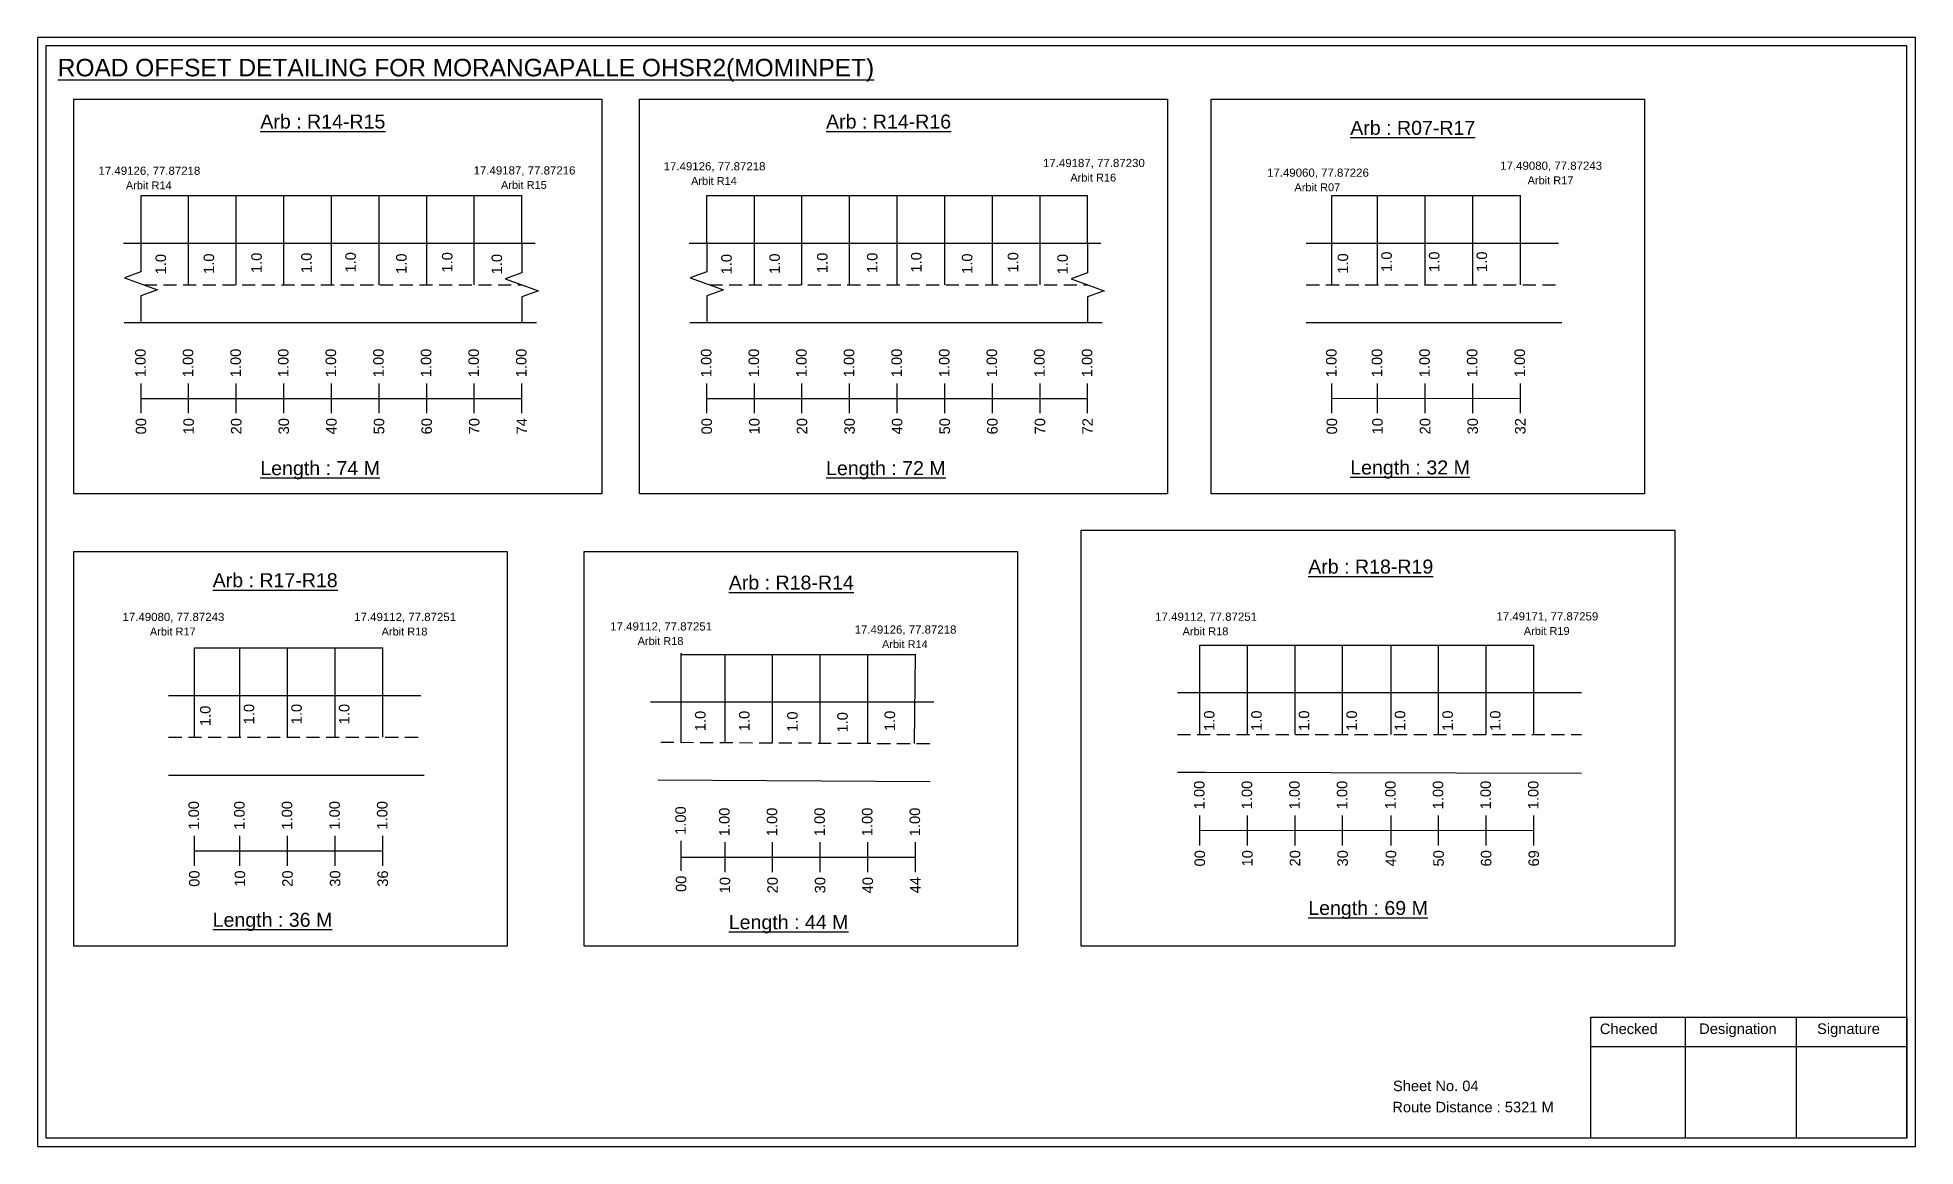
# Model space of a CAD drawing. Header units: inches. Extents: x 857 to 9621, y 2149 to 3662.
# Drawn here: x 6514 to 7050, y 2251 to 2568 of the extents above; entities that cross this region are included whole.
import ezdxf

# ---------------------------------------------------------------- set-up
doc = ezdxf.new("R2010")
doc.units = ezdxf.units.IN
doc.header["$MEASUREMENT"] = 0
doc.linetypes.add('DASHED2', pattern=[0.375, 0.25, -0.125])
doc.layers.add('PDF_Geometry', color=7, linetype='Continuous')
doc.layers.add('PDF_Text', color=5, linetype='Continuous')
doc.styles.add('PDF Arial', font='arial.ttf')
doc.styles.get("Standard").update_dxf_attribs({"font": 'arial.ttf'})

msp = doc.modelspace()

# ---------------------------------------------------------------- texts
at = {"color": 242, "true_color": 0xcd2027}
for s, height, p in [('%%UROAD OFFSET DETAILING FOR MORANGAPALLE OHSR2(MOMINPET)', 5, (6519.6, 2556.61)), ('%%UArb : R14-R15', 4, (6577.46, 2541.7)), ('%%UArb : R14-R16', 4, (6739.08, 2541.7)), ('%%UArb : R07-R17', 4, (6888.83, 2539.9)), ('%%ULength : 74 M', 4, (6577.46, 2442.7)), ('%%ULength : 72 M', 4, (6739.08, 2442.7)), ('%%ULength : 32 M', 4, (6888.83, 2442.9)), ('%%UArb : R17-R18', 4, (6563.85, 2410.7)), ('%%UArb : R18-R14', 4, (6711.29, 2410.03)), ('%%UArb : R18-R19', 4, (6876.83, 2414.59)), ('%%ULength : 36 M', 4, (6563.85, 2313.7)), ('%%ULength : 69 M', 4, (6876.83, 2317.09)), ('%%ULength : 44 M', 4, (6711.29, 2313.03))]:
    msp.add_text(s, height=height, dxfattribs=at).set_placement(p)
at = {"color": 5}
for s, height, p in [('17.49187, 77.87230', 2.34, (6801.05, 2530.7)), ('17.49080, 77.87243', 2.34, (6931.68, 2529.92)), ('17.49126, 77.87218', 2.34, (6531.23, 2528.48)), ('17.49187, 77.87216', 2.34, (6638.39, 2528.58)), ('Arbit R15', 2.246, (6646.21, 2524.46)), ('17.49126, 77.87218', 2.34, (6692.68, 2529.75)), ('Arbit R14', 2.246, (6700.51, 2525.62)), ('Arbit R16', 2.246, (6808.87, 2526.57)), ('17.49060, 77.87226', 2.34, (6865.06, 2527.93)), ('Arbit R17', 2.246, (6939.5, 2525.79)), ('Arbit R14', 2.246, (6539.05, 2524.35)), ('Arbit R07', 2.246, (6872.88, 2523.8)), ('17.49080, 77.87243', 2.34, (6538.1, 2401.04)), ('17.49112, 77.87251', 2.34, (6604.29, 2401.04)), ('17.49112, 77.87251', 2.34, (6833.11, 2401.11)), ('17.49171, 77.87259', 2.34, (6930.59, 2401.21)), ('Arbit R17', 2.246, (6545.92, 2396.91)), ('Arbit R18', 2.246, (6612.11, 2396.91)), ('17.49112, 77.87251', 2.34, (6677.42, 2398.34)), ('17.49126, 77.87218', 2.34, (6747.24, 2397.44)), ('Arbit R18', 2.246, (6840.93, 2396.98)), ('Arbit R19', 2.246, (6938.41, 2397.08)), ('Arbit R18', 2.246, (6685.25, 2394.21)), ('Arbit R14', 2.246, (6755.06, 2393.31))]:
    msp.add_text(s, height=height, dxfattribs=at).set_placement(p)
for p in [(6550.51, 2500.05), (6564.26, 2500.18), (6577.88, 2500.43), (6592.14, 2500.43), (6604.73, 2500.56), (6619.25, 2500.18), (6632.35, 2500.56), (6646.51, 2500.06), (6712.13, 2500.05), (6725.88, 2500.18), (6739.5, 2500.43), (6753.76, 2500.43), (6766.35, 2500.56), (6780.87, 2500.18), (6793.98, 2500.56), (6808.14, 2500.06), (6888.23, 2500.24), (6900.7, 2500.74), (6914.3, 2500.74), (6927.9, 2500.74), (6563.24, 2371.04), (6575.71, 2371.54), (6589.31, 2371.54), (6602.91, 2371.54), (6704.65, 2369.57), (6717.22, 2369.57), (6730.96, 2369.38), (6745.27, 2369.19), (6758.79, 2369.6), (6850.04, 2369.65), (6863.53, 2369.65), (6877.13, 2369.65), (6890.73, 2369.65), (6904.54, 2369.65), (6918.14, 2369.65), (6931.74, 2369.65)]:
    msp.add_text('1.0', height=3, rotation=90).set_placement(p)
at = {"color": 217, "true_color": 0x93278f}
for s, p in [('1.00', (6544.7, 2470.66)), ('1.00', (6558.3, 2470.66)), ('1.00', (6571.9, 2470.66)), ('1.00', (6585.5, 2470.66)), ('1.00', (6599.1, 2470.66)), ('1.00', (6612.7, 2470.66)), ('1.00', (6626.3, 2470.66)), ('1.00', (6639.9, 2470.66)), ('1.00', (6653.5, 2470.66)), ('1.00', (6706.33, 2470.66)), ('1.00', (6719.93, 2470.66)), ('1.00', (6733.53, 2470.66)), ('1.00', (6747.13, 2470.66)), ('1.00', (6760.73, 2470.66)), ('1.00', (6774.33, 2470.66)), ('1.00', (6787.93, 2470.66)), ('1.00', (6801.53, 2470.66)), ('1.00', (6815.13, 2470.66)), ('1.00', (6884.92, 2470.66)), ('1.00', (6897.95, 2470.66)), ('1.00', (6911.55, 2470.66)), ('1.00', (6925.15, 2470.66)), ('1.00', (6938.75, 2470.66)), ('00', (6544.86, 2454.34)), ('10', (6558.46, 2454.34)), ('20', (6572.06, 2454.34)), ('30', (6585.66, 2454.34)), ('40', (6599.26, 2454.34)), ('50', (6612.86, 2454.34)), ('60', (6626.46, 2454.34)), ('70', (6640.06, 2454.34)), ('74', (6653.66, 2454.34)), ('00', (6706.48, 2454.34)), ('10', (6720.08, 2454.34)), ('20', (6733.68, 2454.34)), ('30', (6747.28, 2454.34)), ('40', (6760.88, 2454.34)), ('50', (6774.48, 2454.34)), ('60', (6788.08, 2454.34)), ('70', (6801.68, 2454.34)), ('72', (6815.28, 2454.34)), ('00', (6885.07, 2454.34)), ('10', (6898.1, 2454.34)), ('20', (6911.7, 2454.34)), ('30', (6925.3, 2454.34)), ('32', (6938.9, 2454.34)), ('1.00', (6847.19, 2347.26)), ('1.00', (6860.79, 2347.26)), ('1.00', (6874.39, 2347.26)), ('1.00', (6887.99, 2347.26)), ('1.00', (6901.8, 2347.26)), ('1.00', (6915.4, 2347.26)), ('1.00', (6929, 2347.26)), ('1.00', (6942.6, 2347.26)), ('1.00', (6559.94, 2341.46)), ('1.00', (6572.97, 2341.46)), ('1.00', (6586.57, 2341.46)), ('1.00', (6600.17, 2341.46)), ('1.00', (6613.77, 2341.46)), ('1.00', (6699.01, 2339.97)), ('1.00', (6711.53, 2339.58)), ('1.00', (6725.13, 2339.58)), ('1.00', (6738.73, 2339.58)), ('1.00', (6752.33, 2339.58)), ('1.00', (6765.93, 2339.58)), ('00', (6847.34, 2330.93)), ('10', (6860.94, 2330.93)), ('20', (6874.54, 2330.93)), ('30', (6888.14, 2330.93)), ('40', (6901.95, 2330.93)), ('50', (6915.55, 2330.93)), ('60', (6929.15, 2330.93)), ('69', (6942.75, 2330.93)), ('00', (6560.09, 2325.14)), ('10', (6573.12, 2325.14)), ('20', (6586.72, 2325.14)), ('30', (6600.32, 2325.14)), ('36', (6613.92, 2325.14)), ('00', (6699.16, 2323.65)), ('10', (6711.68, 2323.26)), ('20', (6725.28, 2323.26)), ('30', (6738.88, 2323.26)), ('40', (6752.48, 2323.26)), ('44', (6766.08, 2323.26))]:
    msp.add_text(s, height=3, rotation=90, dxfattribs=at).set_placement(p)
for s, p in [('Sheet No. 04', (6901.03, 2266.77)), ('Route Distance : 5321 M', (6900.84, 2260.72))]:
    msp.add_text(s, height=3).set_placement(p)
at = {"layer": 'PDF_Text', "color": 7, "attachment_point": 7, "style": 'PDF Arial'}
for s, insert, char_height in [('Checked', (6960.13, 2283.02), 3.001), ('Designation', (6988.51, 2282.19), 3.0006), ('Signature', (7022.19, 2282.19), 3.001)]:
    msp.add_mtext(s, dxfattribs=dict(at, insert=insert, char_height=char_height))

# ---------------------------------------------------------------- linework, layer by layer
at = {"color": 5}
for p, q in [((6543.38, 2522.6), (6652.18, 2522.6)), ((6705, 2522.6), (6813.8, 2522.6)), ((6883.59, 2522.6), (6937.43, 2522.6)), ((6558.61, 2393.4), (6612.45, 2393.4)), ((6845.86, 2394.19), (6941.28, 2394.19)), ((6697.69, 2391.52), (6764.61, 2391.52))]:
    msp.add_line(p, q, dxfattribs=at)
for p, q in [((6543.38, 2508.95), (6543.38, 2522.6)), ((6556.98, 2497.06), (6556.98, 2522.6)), ((6570.58, 2497.06), (6570.58, 2522.6)), ((6584.18, 2497.06), (6584.18, 2522.6)), ((6597.78, 2497.06), (6597.78, 2522.6)), ((6611.38, 2497.06), (6611.38, 2522.6)), ((6624.98, 2497.06), (6624.98, 2522.6)), ((6638.58, 2497.06), (6638.58, 2522.6)), ((6652.18, 2508.95), (6652.18, 2522.6)), ((6705, 2508.95), (6705, 2522.6)), ((6718.6, 2497.06), (6718.6, 2522.6)), ((6732.2, 2497.06), (6732.2, 2522.6)), ((6745.8, 2497.06), (6745.8, 2522.6)), ((6759.4, 2497.06), (6759.4, 2522.6)), ((6773, 2497.06), (6773, 2522.6)), ((6786.6, 2497.06), (6786.6, 2522.6)), ((6800.2, 2497.06), (6800.2, 2522.6)), ((6813.8, 2508.95), (6813.8, 2522.6)), ((6883.59, 2497.06), (6883.59, 2522.6)), ((6896.63, 2497.06), (6896.63, 2522.6)), ((6910.23, 2497.06), (6910.23, 2522.6)), ((6923.83, 2497.06), (6923.83, 2522.6)), ((6937.43, 2497.06), (6937.43, 2522.6)), ((6538.38, 2508.95), (6656, 2509)), ((6700.01, 2508.95), (6817.62, 2509)), ((6876.25, 2508.95), (6948.28, 2508.95)), ((6538.53, 2486.26), (6656.31, 2486.26)), ((6700.15, 2486.26), (6817.93, 2486.26)), ((6876.25, 2486.26), (6949.28, 2486.26)), ((6558.61, 2367.86), (6558.61, 2393.4)), ((6571.65, 2367.86), (6571.65, 2393.4)), ((6585.25, 2367.86), (6585.25, 2393.4)), ((6598.85, 2367.86), (6598.85, 2393.4)), ((6612.45, 2367.86), (6612.45, 2393.4)), ((6845.86, 2368.65), (6845.86, 2394.19)), ((6859.46, 2368.65), (6859.46, 2394.19)), ((6873.06, 2368.65), (6873.06, 2394.19)), ((6886.66, 2368.65), (6886.66, 2394.19)), ((6900.48, 2368.65), (6900.48, 2394.19)), ((6914.08, 2368.65), (6914.08, 2394.19)), ((6927.68, 2368.65), (6927.68, 2394.19)), ((6941.28, 2368.65), (6941.28, 2394.19)), ((6697.69, 2366.29), (6697.69, 2391.82)), ((6710.21, 2366.24), (6710.21, 2391.52)), ((6723.81, 2366.18), (6723.81, 2391.52)), ((6737.41, 2366.24), (6737.41, 2391.52)), ((6751.01, 2365.99), (6751.01, 2391.52)), ((6764.38, 2366.02), (6764.61, 2391.52)), ((6551.27, 2379.75), (6623.3, 2379.75)), ((6769.86, 2377.85), (6688.9, 2377.85)), ((6954.88, 2380.54), (6839.45, 2380.54)), ((6551.27, 2357.06), (6624.3, 2357.06)), ((6691.11, 2355.64), (6768.84, 2355.21)), ((6839.45, 2357.85), (6847.51, 2357.85)), ((6847.51, 2357.85), (6954.88, 2357.55))]:
    msp.add_line(p, q)
at = {"linetype": 'DASHED2', "ltscale": 15}
for p, q in [((6544.14, 2497.06), (6652.18, 2497.06)), ((6705.76, 2497.06), (6813.8, 2497.06)), ((6876.25, 2497.06), (6948.78, 2497.06)), ((6551.27, 2367.86), (6623.8, 2367.86)), ((6691.83, 2366.43), (6770.11, 2366.02)), ((6839.45, 2368.65), (6954.88, 2368.65))]:
    msp.add_line(p, q, dxfattribs=at)
at = {"color": 217, "true_color": 0x93278f}
for p, q in [((6543.38, 2460.36), (6543.38, 2468.92)), ((6556.98, 2460.36), (6556.98, 2468.92)), ((6570.58, 2460.36), (6570.58, 2468.92)), ((6584.18, 2460.36), (6584.18, 2468.92)), ((6597.78, 2460.36), (6597.78, 2468.92)), ((6611.38, 2460.36), (6611.38, 2468.92)), ((6624.98, 2460.36), (6624.98, 2468.92)), ((6638.58, 2460.36), (6638.58, 2468.92)), ((6652.18, 2460.36), (6652.18, 2468.92)), ((6705, 2460.36), (6705, 2468.92)), ((6718.6, 2460.36), (6718.6, 2468.92)), ((6732.2, 2460.36), (6732.2, 2468.92)), ((6745.8, 2460.36), (6745.8, 2468.92)), ((6759.4, 2460.36), (6759.4, 2468.92)), ((6773, 2460.36), (6773, 2468.92)), ((6786.6, 2460.36), (6786.6, 2468.92)), ((6800.2, 2460.36), (6800.2, 2468.92)), ((6813.8, 2460.36), (6813.8, 2468.92)), ((6883.59, 2460.36), (6883.59, 2468.92)), ((6896.63, 2460.36), (6896.63, 2468.92)), ((6910.23, 2460.36), (6910.23, 2468.92)), ((6923.83, 2460.36), (6923.83, 2468.92)), ((6937.43, 2460.36), (6937.43, 2468.92)), ((6543.38, 2464.63), (6652.18, 2464.63)), ((6705, 2464.63), (6813.8, 2464.63)), ((6883.59, 2464.64), (6937.43, 2464.65)), ((6845.86, 2336.96), (6845.86, 2345.52)), ((6859.46, 2336.96), (6859.46, 2345.52)), ((6873.06, 2336.96), (6873.06, 2345.52)), ((6886.66, 2336.96), (6886.66, 2345.52)), ((6900.48, 2336.96), (6900.48, 2345.52)), ((6914.08, 2336.96), (6914.08, 2345.52)), ((6927.68, 2336.96), (6927.68, 2345.52)), ((6941.28, 2336.96), (6941.28, 2345.52)), ((6558.61, 2331.16), (6558.61, 2339.72)), ((6571.65, 2331.16), (6571.65, 2339.72)), ((6585.25, 2331.16), (6585.25, 2339.72)), ((6598.85, 2331.16), (6598.85, 2339.72)), ((6612.45, 2331.16), (6612.45, 2339.72)), ((6845.86, 2341.23), (6941.28, 2341.29)), ((6558.61, 2335.43), (6612.45, 2335.45)), ((6697.69, 2329.67), (6697.69, 2338.23)), ((6710.21, 2329.29), (6710.21, 2337.84)), ((6723.81, 2329.29), (6723.81, 2337.84)), ((6737.41, 2329.29), (6737.41, 2337.84)), ((6751.01, 2329.29), (6751.01, 2337.84)), ((6764.61, 2329.29), (6764.61, 2337.84)), ((6697.69, 2333.56), (6764.61, 2333.57))]:
    msp.add_line(p, q, dxfattribs=at)
for points in [[(6524.15, 2550.08), (6675, 2550.08), (6675, 2437.4), (6524.15, 2437.4)], [(6685.78, 2550.08), (6836.63, 2550.08), (6836.63, 2437.4), (6685.78, 2437.4)], [(6849.13, 2550.08), (6972.93, 2550.08), (6972.93, 2437.4), (6849.13, 2437.4)], [(6811.93, 2427.02), (6981.55, 2427.02), (6981.55, 2308.2), (6811.93, 2308.2)], [(6524.15, 2420.88), (6647.95, 2420.88), (6647.95, 2308.2), (6524.15, 2308.2)], [(6669.98, 2420.88), (6793.78, 2420.88), (6793.78, 2308.2), (6669.98, 2308.2)]]:
    msp.add_lwpolyline(points, close=True)
at = {"linetype": 'Continuous'}
for points in [[(6543.36, 2509.23), (6543.36, 2500.8), (6538.62, 2499.07), (6548.1, 2495.62), (6543.36, 2493.89), (6543.36, 2486.55)], [(6652.18, 2508.95), (6652.18, 2500.52), (6647.44, 2498.79), (6656.92, 2495.34), (6652.18, 2493.61), (6652.18, 2486.26)], [(6704.98, 2509.23), (6704.98, 2500.8), (6700.24, 2499.07), (6709.73, 2495.62), (6704.98, 2493.89), (6704.98, 2486.55)], [(6813.8, 2508.95), (6813.8, 2500.52), (6809.06, 2498.79), (6818.55, 2495.34), (6813.8, 2493.61), (6813.8, 2486.26)]]:
    msp.add_lwpolyline(points, dxfattribs=at)
at = {"layer": 'PDF_Geometry'}
for points in [[(6513.82, 2567.69), (6513.82, 2250.97), (7050.29, 2250.97), (7050.29, 2567.69)], [(6516.14, 2565.36), (6516.14, 2253.39), (7047.87, 2253.39), (7047.87, 2565.36)]]:
    msp.add_lwpolyline(points, close=True, dxfattribs=at)
at = {"layer": 'PDF_Geometry', "color": 242, "true_color": 0xcc1f26}
msp.add_lwpolyline([(7047.87, 2253.3), (6957.53, 2253.3), (6957.53, 2287.91), (7047.87, 2287.91)], close=True, dxfattribs=at)
for points in [[(6984.51, 2287.91), (6984.51, 2253.3)], [(7016.24, 2287.91), (7016.24, 2253.3)], [(6957.53, 2279.54), (7047.87, 2279.54)]]:
    msp.add_lwpolyline(points, dxfattribs=at)

msp.set_redraw_order([(e.dxf.handle, doc.entitydb.next_handle()) for e in msp.query("TEXT MTEXT ATTDEF DIMENSION ARC_DIMENSION")])  # texts and dimensions are drawn at this point

doc.saveas('drawing.dxf')
